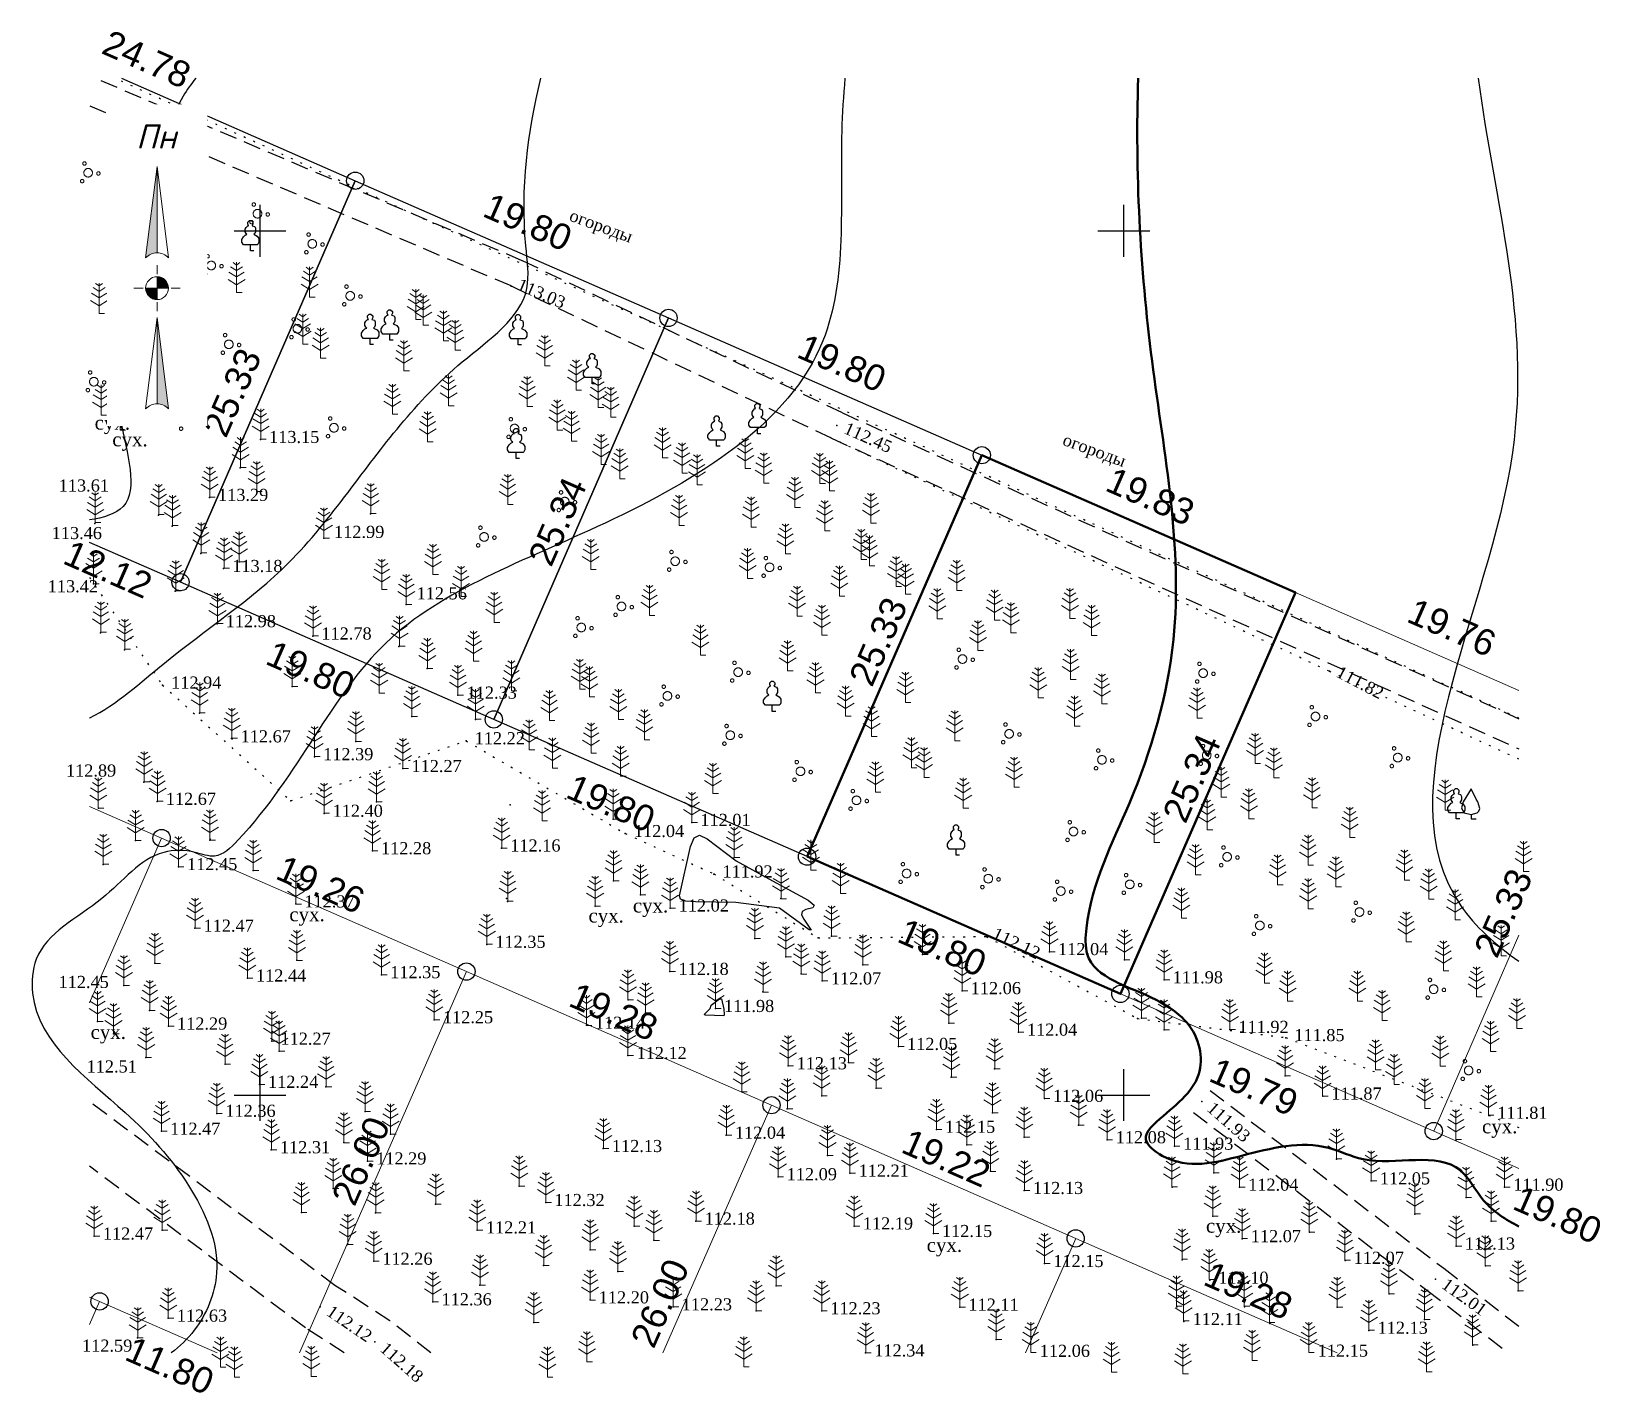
# Model space of a CAD drawing. Header units: millimetres. Extents: x 5405586.8 to 5405677.6, y 5525132.7 to 5525211.5.
import ezdxf
from ezdxf.enums import TextEntityAlignment as Align

# ---------------------------------------------------------------- set-up
doc = ezdxf.new("R2010")
doc.units = ezdxf.units.MM
doc.set_wipeout_variables(frame=1)
for name, pattern in [('DASHEDX2', [1.5, 1, -0.5]), ('HIDDEN', [0.5, 0, -0.5]), ('суцільна', [50, 50, 0])]:
    doc.linetypes.add(name, pattern=pattern)
for name, color, linetype, lineweight in [('#Лист (текст_ПН)', 250, 'Continuous', 0), ('#Штамп', 250, 'Continuous', 0), ('11900000', 1, 'Continuous', 30), ('Контур', 7, 'HIDDEN', 30), ('ТОЧКИ', 7, 'Continuous', 30), ('усл. знак', 7, 'суцільна', 20)]:
    doc.layers.add(name, color=color, linetype=linetype, lineweight=lineweight)
for name, color, linetype in [('SC007', 7, 'Continuous'), ('горизонтали', 42, 'Continuous'), ('дороги', 7, 'Continuous'), ('Ділянки_Межі', 10, 'Continuous'), ('надписи', 7, 'Continuous'), ('отметки', 7, 'Continuous'), ('промеры', 185, 'Continuous'), ('Растительность', 7, 'Continuous')]:
    doc.layers.add(name, color=color, linetype=linetype)
doc.styles.get("Standard").update_dxf_attribs({"font": 'arial.ttf'})
doc.styles.add('times', font='times.ttf')
doc.styles.add('Мой_Топо', font='isocpeui.ttf')

msp = doc.modelspace()

# ---------------------------------------------------------------- texts
at = {"layer": 'надписи', "color": 7, "style": 'times'}
for p in [(5405590.429, 5525189.299, 111.861), (5405591.45, 5525188.333, 111.861), (5405621.583, 5525161.361, 111.861), (5405601.699, 5525160.855, 111.861), (5405619.014, 5525160.781, 111.861), (5405590.195, 5525154.045, 111.861), (5405670.738, 5525148.584, 111.861), (5405654.757, 5525142.836, 111.861), (5405638.593, 5525141.724, 111.861)]:
    msp.add_text('сух.', height=0.8, dxfattribs=at).set_placement(p, align=Align.TOP_LEFT)
at = {"layer": 'отметки', "color": 7, "style": 'times'}
for s, rotation, p in [('113.57', 337.81233, (5405593.215, 5525207.243, 113.568)), ('огороды', 339.74095, (5405618.09, 5525201.27, 170.061)), ('113.03', 336.91896, (5405615.09, 5525197.27, 113.026)), ('112.45', 335.73562, (5405634.02, 5525188.96, 112.445)), ('огороды', 339.74095, (5405646.643, 5525188.294, 170.061)), ('111.82', 332.25079, (5405662.557, 5525174.857, 111.816)), ('112.12', 334.49567, (5405642.626, 5525159.724, 112.117)), ('111.93', 318.54702, (5405655.221, 5525149.666, 111.934)), ('112.01', 324.42124, (5405668.736, 5525139.458, 112.015)), ('112.12', 325.5837, (5405604.18, 5525137.885, 112.12)), ('112.18', 318.50783, (5405607.351, 5525135.764, 112.176))]:
    msp.add_text(s, height=0.7, rotation=rotation, dxfattribs=at).set_placement(p, align=Align.TOP_LEFT)
for s, p in [('113.15', (5405600.527, 5525188.426, 113.147)), ('113.61', (5405588.35, 5525185.617, 113.611)), ('113.29', (5405597.57, 5525185.074, 113.295)), ('113.46', (5405587.944, 5525182.868, 113.458)), ('112.99', (5405604.289, 5525182.935, 112.989)), ('113.18', (5405598.394, 5525180.962, 113.178)), ('113.42', (5405587.714, 5525179.788, 113.422)), ('112.56', (5405609.065, 5525179.378, 112.563)), ('112.98', (5405598.016, 5525177.769, 112.982)), ('112.78', (5405603.555, 5525177.054, 112.778)), ('112.94', (5405594.855, 5525174.216, 112.939)), ('112.33', (5405611.961, 5525173.633, 112.326)), ('112.67', (5405598.881, 5525171.104, 112.67)), ('112.22', (5405612.427, 5525170.993, 112.217)), ('112.39', (5405603.653, 5525170.073, 112.391)), ('112.89', (5405588.77, 5525169.125, 112.89)), ('112.27', (5405608.768, 5525169.387, 112.274)), ('112.67', (5405594.546, 5525167.489, 112.666)), ('112.40', (5405604.205, 5525166.798, 112.403)), ('112.04', (5405621.644, 5525165.626, 112.045)), ('112.01', (5405625.494, 5525166.271, 112.011)), ('112.28', (5405607.006, 5525164.631, 112.282)), ('112.16', (5405614.487, 5525164.79, 112.158)), ('112.45', (5405595.78, 5525163.711, 112.455)), ('111.92', (5405626.77, 5525163.286, 111.92)), ('112.37', (5405602.571, 5525161.554, 112.369)), ('112.02', (5405624.237, 5525161.317, 112.017)), ('112.47', (5405596.732, 5525160.15, 112.471)), ('112.35', (5405613.621, 5525159.217, 112.353)), ('112.04', (5405646.197, 5525158.795, 112.04)), ('112.44', (5405599.77, 5525157.267, 112.442)), ('112.35', (5405607.538, 5525157.461, 112.353)), ('112.18', (5405624.223, 5525157.65, 112.176)), ('112.45', (5405588.339, 5525156.894, 112.445)), ('112.07', (5405633.048, 5525157.098, 112.072)), ('112.06', (5405641.142, 5525156.535, 112.062)), ('111.98', (5405652.832, 5525157.162, 111.981)), ('111.98', (5405626.858, 5525155.504, 111.98)), ('112.25', (5405610.589, 5525154.855, 112.246)), ('112.14', (5405619.391, 5525154.533, 112.141)), ('112.29', (5405595.199, 5525154.486, 112.291)), ('112.27', (5405601.185, 5525153.612, 112.271)), ('112.04', (5405644.397, 5525154.134, 112.041)), ('111.92', (5405656.636, 5525154.294, 111.92)), ('111.85', (5405659.871, 5525153.819, 111.847)), ('112.12', (5405621.798, 5525152.782, 112.119)), ('112.05', (5405637.456, 5525153.307, 112.055)), ('112.51', (5405589.962, 5525152.002, 112.506)), ('112.13', (5405631.066, 5525152.187, 112.135)), ('112.24', (5405600.466, 5525151.116, 112.241)), ('112.06', (5405645.901, 5525150.304, 112.059)), ('111.87', (5405662.02, 5525150.437, 111.871)), ('112.36', (5405597.997, 5525149.44, 112.362)), ('111.81', (5405671.621, 5525149.324, 111.813)), ('112.47', (5405594.799, 5525148.402, 112.467)), ('112.04', (5405627.49, 5525148.172, 112.043)), ('112.15', (5405639.65, 5525148.515, 112.151)), ('112.31', (5405601.155, 5525147.331, 112.308)), ('112.13', (5405620.37, 5525147.402, 112.127)), ('112.08', (5405649.535, 5525147.911, 112.079)), ('111.93', (5405653.434, 5525147.537, 111.934)), ('112.29', (5405606.723, 5525146.683, 112.288)), ('112.09', (5405630.489, 5525145.771, 112.089)), ('112.21', (5405634.65, 5525145.976, 112.212)), ('112.05', (5405664.821, 5525145.529, 112.047)), ('112.13', (5405644.742, 5525144.973, 112.132)), ('112.04', (5405657.2, 5525145.165, 112.038)), ('111.90', (5405672.545, 5525145.166, 111.896)), ('112.32', (5405617.043, 5525144.278, 112.317)), ('112.18', (5405625.736, 5525143.203, 112.182)), ('112.19', (5405634.894, 5525142.921, 112.192)), ('112.47', (5405590.906, 5525142.336, 112.47)), ('112.21', (5405613.08, 5525142.691, 112.214)), ('112.15', (5405639.476, 5525142.485, 112.151)), ('112.07', (5405657.351, 5525142.187, 112.068)), ('112.07', (5405663.309, 5525140.933, 112.072)), ('112.13', (5405669.739, 5525141.758, 112.13)), ('112.26', (5405607.08, 5525140.882, 112.258)), ('112.15', (5405645.919, 5525140.748, 112.146)), ('112.10', (5405655.473, 5525139.782, 112.099)), ('112.36', (5405610.507, 5525138.532, 112.361)), ('112.20', (5405619.608, 5525138.644, 112.204)), ('112.23', (5405624.414, 5525138.24, 112.233)), ('112.11', (5405641.007, 5525138.225, 112.109)), ('112.63', (5405595.189, 5525137.588, 112.634)), ('112.23', (5405633.014, 5525138.014, 112.233)), ('112.11', (5405653.984, 5525137.39, 112.108)), ('112.13', (5405664.692, 5525136.886, 112.134)), ('112.59', (5405589.7, 5525135.852, 112.59)), ('112.34', (5405635.557, 5525135.577, 112.336)), ('112.06', (5405645.137, 5525135.55, 112.055)), ('112.15', (5405661.228, 5525135.562, 112.153))]:
    msp.add_text(s, height=0.7, dxfattribs=at).set_placement(p, align=Align.TOP_LEFT)
at = {"layer": 'промеры', "char_height": 1.5, "attachment_point": 1}
for s, insert, rotation in [('24.78', (5405591.348, 5525211.675), 336.35584), ('19.80', (5405613.407, 5525202.248), 336.35584), ('19.80', (5405631.595, 5525194.093), 336.35584), ('25.33', (5405596.65, 5525188.55, 107.24), 66.37949), ('25.34', (5405615.477, 5525181.09), 66.37949), ('19.83', (5405649.445, 5525186.38), 336.35584), ('12.12', (5405589.108, 5525182.161), 336.35584), ('25.33', (5405634.044, 5525174.143), 66.37949), ('19.76', (5405666.897, 5525178.79), 336.35584), ('19.80', (5405600.835, 5525176.346), 336.35584), ('25.34', (5405652.195, 5525166.24), 66.37949), ('19.80', (5405618.223, 5525168.621), 336.35584), ('19.26', (5405601.42, 5525163.925), 336.35584), ('25.33', (5405670.223, 5525158.439), 66.37949), ('19.80', (5405637.401, 5525160.275), 336.35584), ('19.28', (5405618.38, 5525156.562), 336.35584), ('19.79', (5405655.439, 5525152.214), 336.35584), ('26.00', (5405604.098, 5525144.094), 66.37949), ('19.22', (5405637.629, 5525148.091), 336.35584), ('19.80', (5405673.02, 5525144.811), 336.35584), ('26.00', (5405621.411, 5525135.864), 66.37949), ('19.28', (5405655.119, 5525140.43), 336.35584), ('11.80', (5405592.685, 5525136.087), 336.35584)]:
    msp.add_mtext(s, dxfattribs=dict(at, insert=insert, rotation=rotation))

# ---------------------------------------------------------------- blocks, each defined once
blk = doc.blocks.new('A$C51FE15A3')
at = {"layer": 'Растительность', "color": 94, "lineweight": 0}
for points in [[(-0.447, 1.172), (0, 0.895), (0.447, 1.172)], [(-0.343, 1.489), (0, 1.267), (0.343, 1.489)], [(-0.201, 1.726), (0, 1.584), (0.201, 1.726)], [(0, 1.75), (0, 0), (0.319, 0)], [(-0.493, 0.753), (0, 0.444), (0.493, 0.753)]]:
    blk.add_lwpolyline(points, dxfattribs=at)
blk = doc.blocks.new('A$C72385B22')
at = {"layer": 'усл. знак'}
for centre, radius in [((0, 0), 0.625), ((-0.02, 1.49), 0.25), ((-1.29, -0.64), 0.25), ((1.28, -0.76), 0.25)]:
    blk.add_circle(centre, radius, dxfattribs=at)
blk = doc.blocks.new('A$C2ACB5305')
at = {"layer": 'Растительность'}
blk.add_lwpolyline([(0.2, 0), (0.2, 0), (0, 0), (0, 0.35), (-0.4, 0.35), (-0.5, 0.5), (-0.5, 0.65), (-0.4, 0.8), (-0.3, 0.9), (-0.2, 0.95), (-0.25, 1), (-0.3, 1.1), (-0.3, 1.25), (-0.25, 1.35), (-0.15, 1.45), (-0.1, 1.45), (-0.15, 1.55), (-0.15, 1.65), (-0.05, 1.75), (0.05, 1.75), (0.15, 1.65), (0.15, 1.55), (0.1, 1.45), (0.25, 1.4), (0.3, 1.3), (0.3, 1.1), (0.25, 1), (0.2, 0.95), (0.4, 0.85), (0.5, 0.7), (0.5, 0.5), (0.45, 0.4), (0.4, 0.35), (0, 0.35)], dxfattribs=at)
blk = doc.blocks.new('SYMBOL504')
at = {"layer": 'SC007'}
for points in [[(0, 4.375), (-1.125, 2.5), (-1.375, 1.625), (-1.25, 1.25), (-1, 0.875), (0, 0.625), (0.875, 0.875), (1.125, 1.125), (1.25, 1.5), (1, 2.5), (0.75, 2.875), (0, 4.375)], [(0, 0.625), (0, 0), (0.75, 0)]]:
    blk.add_lwpolyline(points, dxfattribs=at)
blk = doc.blocks.new('*U5')
at = {"color": 0}
for points in [[(-0.113, 0), (-0.109, -0.029), (-0.097, -0.056)], [(-0.113, 0), (-0.097, -0.056), (0, 0)], [(-0.097, -0.056), (0, -0.113), (0, 0)], [(-0.097, -0.056), (-0.08, -0.08), (-0.056, -0.097)], [(-0.097, -0.056), (-0.056, -0.097), (0, -0.113)], [(-0.056, -0.097), (-0.029, -0.109), (0, -0.113)]]:
    blk.add_solid(points, dxfattribs=at)
blk = doc.blocks.new('*U6')
at = {"color": 0}
for points in [[(0, 0), (0.097, 0.056), (0, 0.113)], [(0.097, 0.056), (0.029, 0.109), (0, 0.113)], [(0, 0), (0.113, 0), (0.097, 0.056)], [(0.097, 0.056), (0.056, 0.097), (0.029, 0.109)], [(0.097, 0.056), (0.08, 0.08), (0.056, 0.097)], [(0.113, 0), (0.109, 0.029), (0.097, 0.056)]]:
    blk.add_solid(points, dxfattribs=at)
blk = doc.blocks.new('*U7')
at = {"color": 0}
for points in [[(0, -1.136), (0.021, -1.138), (0, -0.288)], [(0.021, -1.138), (0.042, -1.142), (0, -0.288)], [(0.042, -1.142), (0.062, -1.15), (0, -0.288)], [(0.062, -1.15), (0.081, -1.16), (0, -0.288)], [(0.081, -1.16), (0.098, -1.173), (0, -0.288)], [(0.098, -1.173), (0.113, -1.188), (0, -0.288)]]:
    blk.add_solid(points, dxfattribs=at)
blk = doc.blocks.new('*U8')
at = {"color": 0}
for points in [[(-0.113, 0.297), (-0.098, 0.312), (0, 1.197)], [(-0.098, 0.312), (-0.081, 0.325), (0, 1.197)], [(-0.081, 0.325), (-0.062, 0.335), (0, 1.197)], [(-0.062, 0.335), (-0.042, 0.343), (0, 1.197)], [(-0.042, 0.343), (-0.021, 0.347), (0, 1.197)], [(-0.021, 0.347), (0, 0.349), (0, 1.197)]]:
    blk.add_solid(points, dxfattribs=at)
blk = doc.blocks.new('#Північ')
at = {"color": 7}
blk.add_wipeout([(-2.901, 10.635), (2.901, 10.635), (2.901, -7.981), (-2.901, -7.981)], dxfattribs=at).dxf.layer = '#Лист (текст_ПН)'
at = {"layer": '#Лист (текст_ПН)'}
for p, q in [((-0.663, 1.748), (0, 7.043)), ((0, 7.043), (0, 2.052)), ((0, 7.043), (0.663, 1.748)), ((0, 1.337), (0, 0.807)), ((-1.337, 0), (-0.807, 0)), ((-0.662, 0), (0.662, 0)), ((0, 0.662), (0, -0.662)), ((1.337, 0), (0.807, 0)), ((0, -1.337), (0, -0.807)), ((-0.663, -6.99), (0, -1.695)), ((0, -1.695), (0.663, -6.99)), ((0, -1.695), (0, -6.686))]:
    blk.add_line(p, q, dxfattribs=at)
at = {"layer": '#Лист (текст_ПН)', "flags": 128}
for points in [[(0, 7.043), (-0.663, 1.748, -0.218585), (0, 2.052)], [(0, 0), (-0.662, 0, 0.414214), (0, -0.662)]]:
    blk.add_lwpolyline(points, format="xyb", close=True, dxfattribs=at)
at = {"layer": '#Лист (текст_ПН)'}
blk.add_circle((0, 0), 0.662, dxfattribs=at)
for centre in [(0, 1.178), (0, -7.56)]:
    blk.add_arc(centre, 0.874, 40.67981, 139.32019, dxfattribs=at)
at = {"layer": '#Лист (текст_ПН)', "xscale": 5.883850111352785, "yscale": 5.883850111352785, "zscale": 5.883850111352785}
for name in ['*U8', '*U5', '*U6', '*U7']:
    blk.add_blockref(name, (0, 0), dxfattribs=at)
at = {"layer": '#Лист (текст_ПН)', "style": 'Мой_Топо'}
blk.add_text('Пн', height=1.4, dxfattribs=at).set_placement((-1.217, 8.077))

# ---------------------------------------------------------------- linework, layer by layer
at = {"layer": '11900000', "color": 7}
for points in [[(5405600, 5525198.5, 0), (5405600, 5525201.5, 0)], [(5405600, 5525198.5, 0), (5405600, 5525201.5, 0)], [(5405650, 5525198.5, 0), (5405650, 5525201.5, 0)], [(5405650, 5525198.5, 0), (5405650, 5525201.5, 0)], [(5405598.5, 5525200, 0), (5405601.5, 5525200, 0)], [(5405598.5, 5525200, 0), (5405601.5, 5525200, 0)], [(5405648.5, 5525200, 0), (5405651.5, 5525200, 0)], [(5405648.5, 5525200, 0), (5405651.5, 5525200, 0)], [(5405600, 5525148.5, 0), (5405600, 5525151.5, 0)], [(5405600, 5525148.5, 0), (5405600, 5525151.5, 0)], [(5405650, 5525148.5, 0), (5405650, 5525151.5, 0)], [(5405650, 5525148.5, 0), (5405650, 5525151.5, 0)], [(5405598.5, 5525150, 0), (5405601.5, 5525150, 0)], [(5405598.5, 5525150, 0), (5405601.5, 5525150, 0)], [(5405648.5, 5525150, 0), (5405651.5, 5525150, 0)], [(5405648.5, 5525150, 0), (5405651.5, 5525150, 0)]]:
    msp.add_polyline3d(points, dxfattribs=at)
at = {"layer": 'горизонтали', "color": 32}
for points in [[(5405627.547, 5525161.142, 112), (5405625.217, 5525161.172, 112), (5405624.657, 5525161.212, 112), (5405624.347, 5525161.332, 112), (5405624.287, 5525161.532, 112), (5405624.927, 5525164.372, 112), (5405625.127, 5525164.882, 112), (5405625.447, 5525165.042, 112), (5405625.887, 5525164.832, 112), (5405627.557, 5525163.552, 112), (5405629.447, 5525162.512, 112), (5405631.727, 5525161.282, 112), (5405632.077, 5525160.982, 112), (5405632.007, 5525160.832, 112), (5405631.587, 5525160.732, 112), (5405631.387, 5525160.622, 112), (5405631.347, 5525160.432, 112), (5405631.477, 5525160.172, 112), (5405631.907, 5525159.532, 112), (5405631.797, 5525159.552, 112), (5405630.077, 5525160.812, 112), (5405627.547, 5525161.142, 112)], [(5405625.767, 5525154.622, 112), (5405625.717, 5525154.662, 112), (5405626.067, 5525155.012, 112), (5405626.107, 5525155.202, 112), (5405626.517, 5525155.512, 112), (5405626.637, 5525155.572, 112), (5405626.717, 5525155.562, 112), (5405626.857, 5525154.972, 112), (5405626.877, 5525154.662, 112), (5405626.847, 5525154.592, 112), (5405625.767, 5525154.622, 112)]]:
    msp.add_polyline3d(points, close=True, dxfattribs=at)
for points, knots in [([(5405633.862, 5525208.827), (5405633.768, 5525207.819), (5405633.447, 5525202.632), (5405634.613, 5525191.269), (5405620.635, 5525182.734), (5405605.87, 5525177.649), (5405602.107, 5525168.069), (5405597.566, 5525163.574), (5405596.028, 5525164.185), (5405593.433, 5525164.191), (5405590.954, 5525160.883), (5405586.965, 5525159.117), (5405586.523, 5525153.415), (5405591.743, 5525149.767), (5405595.996, 5525145.101), (5405598.147, 5525140.306), (5405596.641, 5525136.674), (5405595.357, 5525135.46), (5405594.862, 5525135.075)], [28.68575, 28.68575, 28.68575, 28.68575, 31.663347, 43.851712, 60.280074, 74.750885, 89.023871, 90.640593, 91.784027, 93.610326, 98.076593, 103.244221, 105.220832, 113.967103, 119.548086, 124.864016, 128.424184, 130.359241, 130.359241, 130.359241, 130.359241]), ([(5405596.277, 5525208.827, 113.5), (5405596.014, 5525208.499, 113.5), (5405594.245, 5525206.008, 113.5), (5405593.554, 5525198.719, 113.497), (5405590.599, 5525191.812, 113.512), (5405593.333, 5525184.125, 113.486), (5405590.933, 5525183.389, 113.513), (5405590.13, 5525183.281, 113.51)], [15.351188, 15.351188, 15.351188, 15.351188, 16.628154, 24.689173, 35.810203, 40.782036, 42.955512, 42.955512, 42.955512, 42.955512]), ([(5405590.13, 5525171.806), (5405590.136, 5525171.809), (5405591.736, 5525172.619), (5405595.363, 5525175.98), (5405600.978, 5525179.595), (5405606.126, 5525186.129), (5405610.004, 5525191.573), (5405615.894, 5525195.456), (5405614.957, 5525201.666), (5405615.505, 5525205.692), (5405616.247, 5525208.827)], [336.520341, 336.520341, 336.520341, 336.520341, 336.542026, 341.909048, 351.135292, 356.471323, 366.510934, 372.164867, 374.633121, 384.35361, 384.35361, 384.35361, 384.35361]), ([(5405670.518, 5525208.827), (5405671.411, 5525201.83), (5405676.246, 5525186.319), (5405663.846, 5525165.688), (5405671.504, 5525158.69), (5405672.874, 5525157.739)], [36.501513, 36.501513, 36.501513, 36.501513, 58.170722, 84.572332, 89.339037, 89.339037, 89.339037, 89.339037])]:
    msp.add_open_spline(points, degree=3, knots=knots, dxfattribs=at)
at = {"layer": 'горизонтали', "color": 32, "lineweight": 50}
msp.add_open_spline([(5405672.874, 5525142.395), (5405672.111, 5525142.795), (5405670.768, 5525143.605), (5405669.087, 5525147.106), (5405664.86, 5525145.566), (5405660.992, 5525147.54), (5405656.942, 5525146.548), (5405653.32, 5525145.539), (5405650.775, 5525147.512), (5405652.928, 5525149.325), (5405654.633, 5525150.791), (5405654.315, 5525153.841), (5405651.708, 5525155.999), (5405647.682, 5525156.882), (5405647.897, 5525161.874), (5405650.872, 5525167.39), (5405654.08, 5525178.428), (5405651.238, 5525192.444), (5405650.646, 5525203.389), (5405650.839, 5525208.827)], degree=3, knots=[135.624524, 135.624524, 135.624524, 135.624524, 138.209537, 140.411202, 146.07904, 148.174705, 153.227417, 157.82412, 159.162557, 160.836072, 164.352656, 165.903468, 169.284781, 174.080527, 175.575155, 183.233051, 193.029137, 209.184084, 225.423168, 225.423168, 225.423168, 225.423168], dxfattribs=at)
at = {"layer": 'дороги', "color": 7, "linetype": 'DASHEDX2'}
for points, elevation in [([(5405633.717, 5525189.467), (5405615.185, 5525198.27), (5405590.471, 5525208.827)], 110.644), ([(5405633.079, 5525187.999), (5405614.53, 5525196.81), (5405590.13, 5525207.233)], 110.644), ([(5405633.717, 5525189.467), (5405672.874, 5525171.771)], 112.445), ([(5405633.079, 5525187.999), (5405672.874, 5525170.025)], 112.445), ([(5405654.994, 5525150.267), (5405668.517, 5525139.985), (5405672.874, 5525136.617)], 111.93), ([(5405654.026, 5525148.993), (5405667.543, 5525138.715), (5405672.252, 5525135.075)], 111.93)]:
    msp.add_lwpolyline(points, dxfattribs=dict(at, elevation=elevation))
for points in [[(5405609.885, 5525135.075), (5405607.518, 5525136.943), (5405604.341, 5525138.988), (5405590.13, 5525149.622)], [(5405604.878, 5525135.075), (5405602.629, 5525136.522), (5405590.13, 5525145.875)]]:
    msp.add_lwpolyline(points, dxfattribs=at)
at = {"layer": 'Ділянки_Межі'}
msp.add_lwpolyline([(5405591.976, 5525208.827), (5405605.512, 5525202.901), (5405595.399, 5525179.672), (5405590.13, 5525181.972)], dxfattribs=at)
for points in [[(5405595.399, 5525179.672), (5405605.512, 5525202.901), (5405623.648, 5525194.961), (5405613.534, 5525171.732)], [(5405613.534, 5525171.732), (5405623.648, 5525194.961), (5405641.783, 5525187.021), (5405631.669, 5525163.793)]]:
    msp.add_lwpolyline(points, close=True, dxfattribs=at)
at = {"layer": 'Ділянки_Межі', "lineweight": 50}
msp.add_lwpolyline([(5405631.669, 5525163.793), (5405641.783, 5525187.021), (5405659.949, 5525179.068), (5405649.808, 5525155.851)], close=True, dxfattribs=at)
at = {"layer": 'Ділянки_Межі', "lineweight": 0}
for points in [[(5405649.808, 5525155.851), (5405659.949, 5525179.068), (5405672.874, 5525173.41)], [(5405590.13, 5525166.696), (5405594.305, 5525164.868), (5405590.13, 5525155.332)], [(5405590.13, 5525155.332), (5405594.305, 5525164.868), (5405611.949, 5525157.143), (5405602.287, 5525135.075)], [(5405672.874, 5525159.245), (5405667.94, 5525147.913), (5405649.808, 5525155.851)], [(5405667.94, 5525147.913), (5405672.874, 5525159.245)], [(5405602.287, 5525135.075), (5405611.949, 5525157.143), (5405629.608, 5525149.412), (5405623.32, 5525135.075)], [(5405623.32, 5525135.075), (5405629.608, 5525149.412), (5405647.215, 5525141.703), (5405644.313, 5525135.075)], [(5405672.874, 5525145.753), (5405667.94, 5525147.913)], [(5405644.313, 5525135.075), (5405647.215, 5525141.703), (5405662.356, 5525135.075)], [(5405590.13, 5525138.313), (5405590.715, 5525138.057), (5405590.13, 5525136.72)], [(5405597.527, 5525135.075), (5405590.715, 5525138.057), (5405590.13, 5525138.313)], [(5405590.13, 5525136.72), (5405590.715, 5525138.057), (5405597.527, 5525135.075)]]:
    msp.add_lwpolyline(points, dxfattribs=at)
at = {"layer": 'Контур', "color": 7, "linetype": 'HIDDEN'}
for points, elevation in [([(5405672.874, 5525171.807), (5405591.617, 5525208.827)], 109.33), ([(5405672.874, 5525169.43), (5405661.89, 5525174.52), (5405633.079, 5525187.999)], 110.644), ([(5405590.13, 5525179.947), (5405594.35, 5525173.72)], 113.798), ([(5405594.35, 5525173.72), (5405601.79, 5525167.02)], 112.939), ([(5405672.874, 5525171.807), (5405672.874, 5525171.807)], 109.33), ([(5405672.874, 5525171.807), (5405672.874, 5525171.807)], 109.33), ([(5405601.79, 5525167.02), (5405611.93, 5525170.49), (5405621.15, 5525165.13), (5405626.28, 5525162.79), (5405632.31, 5525159.09), (5405642.05, 5525159.17), (5405650.794, 5525154.431), (5405659.38, 5525153.32), (5405671.11, 5525148.83), (5405672.874, 5525148.117)], 112.419)]:
    msp.add_lwpolyline(points, dxfattribs=dict(at, elevation=elevation))
at = {"layer": 'отметки', "color": 7}
for p in [(5405592.588, 5525207.018, 113.568), (5405614.546, 5525196.805, 113.026), (5405633.398, 5525188.733, 112.445), (5405600.027, 5525187.926, 113.147), (5405598.86, 5525186.285, 113.248), (5405597.07, 5525184.574, 113.295), (5405606.396, 5525183.628, 112.955), (5405590.436, 5525183.068, 113.49), (5405594.118, 5525183.55, 113.457), (5405594.921, 5525182.913, 113.303), (5405603.702, 5525182.227, 112.989), (5405596.577, 5525181.339, 113.241), (5405597.894, 5525180.462, 113.178), (5405598.785, 5525180.851, 113.087), (5405590.367, 5525179.583, 113.286), (5405595.094, 5525179.146, 113.127), (5405608.47, 5525178.378, 112.57), (5405597.516, 5525177.269, 112.982), (5405590.764, 5525176.748, 113.21), (5405603.055, 5525176.554, 112.778), (5405592.153, 5525175.754, 113.164), (5405608.042, 5525175.947, 112.399), (5405609.685, 5525174.673, 112.494), (5405661.899, 5525174.519, 111.816), (5405594.355, 5525173.716, 112.939), (5405601.858, 5525173.636, 112.614), (5405611.461, 5525173.133, 112.326), (5405596.492, 5525172.097, 112.827), (5405608.784, 5525171.898, 112.343), (5405612.474, 5525171.736, 112.143), (5405598.358, 5525170.629, 112.681), (5405598.381, 5525170.604, 112.67), (5405605.548, 5525170.451, 112.355), (5405611.927, 5525170.493, 112.217), (5405603.153, 5525169.573, 112.391), (5405608.268, 5525168.887, 112.274), (5405593.277, 5525168.109, 112.707), (5405590.644, 5525166.601, 112.742), (5405594.046, 5525166.989, 112.666), (5405601.787, 5525167.019, 112.419), (5405606.746, 5525166.957, 112.277), (5405614.484, 5525166.8, 112.038), (5405603.705, 5525166.298, 112.403), (5405620.448, 5525165.956, 112.089), (5405624.994, 5525165.771, 112.011), (5405592.797, 5525164.724, 112.556), (5405597.097, 5525164.751, 112.536), (5405597.111, 5525164.796, 112.572), (5405621.144, 5525165.126, 112.045), (5405606.506, 5525164.131, 112.282), (5405613.987, 5525164.29, 112.158), (5405627.446, 5525163.747, 112.006), (5405590.928, 5525163.346, 112.546), (5405595.28, 5525163.211, 112.455), (5405599.604, 5525162.996, 112.443), (5405626.27, 5525162.786, 111.92), (5405620.461, 5525162.395, 112.087), (5405602.071, 5525161.054, 112.369), (5405614.277, 5525161.371, 112.179), (5405614.334, 5525161.207, 112.254), (5405619.392, 5525160.922, 112.049), (5405622.018, 5525161.58, 112.11), (5405630.149, 5525161.363, 111.972), (5405623.737, 5525160.817, 112.017), (5405596.232, 5525159.65, 112.471), (5405632.306, 5525159.087, 112.003), (5405633.082, 5525159.201, 112.053), (5405642.047, 5525159.17, 112.117), (5405613.121, 5525158.717, 112.353), (5405628.641, 5525159.065, 112.106), (5405645.697, 5525158.295, 112.04), (5405593.916, 5525157.623, 112.396), (5405602.132, 5525157.795, 112.38), (5405630.431, 5525157.997, 112.131), (5405634.891, 5525157.53, 112.092), (5405638.343, 5525158.133, 112.148), (5405650.035, 5525157.822, 111.922), (5405599.27, 5525156.767, 112.442), (5405607.038, 5525156.961, 112.353), (5405623.723, 5525157.15, 112.176), (5405631.32, 5525157.004, 112.102), (5405632.548, 5525156.598, 112.072), (5405652.332, 5525156.662, 111.981), (5405592.11, 5525156.333, 112.378), (5405621.302, 5525155.499, 112.162), (5405629.112, 5525155.963, 112.099), (5405640.642, 5525156.035, 112.062), (5405593.61, 5525154.895, 112.334), (5405622.317, 5525154.752, 112.279), (5405626.358, 5525155.004, 111.98), (5405590.598, 5525154.264, 112.443), (5405594.699, 5525153.986, 112.291), (5405610.089, 5525154.355, 112.246), (5405618.891, 5525154.033, 112.141), (5405639.875, 5525154.15, 112.017), (5405643.897, 5525153.634, 112.041), (5405650.794, 5525154.431, 112.018), (5405651.019, 5525154.442, 112.023), (5405652.328, 5525153.773, 112.018), (5405656.136, 5525153.794, 111.92), (5405591.514, 5525153.548, 112.404), (5405600.685, 5525153.112, 112.271), (5405636.956, 5525152.807, 112.055), (5405659.371, 5525153.319, 111.847), (5405593.401, 5525152.174, 112.332), (5405601.101, 5525152.542, 112.194), (5405621.298, 5525152.282, 112.119), (5405634.069, 5525151.875, 112.149), (5405597.977, 5525151.779, 112.274), (5405630.566, 5525151.687, 112.135), (5405640.014, 5525151.034, 112.094), (5405642.524, 5525151.525, 111.997), (5405659.341, 5525151.108, 111.948), (5405599.966, 5525150.616, 112.241), (5405603.82, 5525150.478, 112.238), (5405627.887, 5525150.183, 112.201), (5405635.664, 5525150.393, 112.144), (5405630.522, 5525149.201, 112.184), (5405632.518, 5525149.953, 112.283), (5405645.401, 5525149.804, 112.059), (5405654.515, 5525149.622, 111.934), (5405661.52, 5525149.937, 111.871), (5405597.497, 5525148.94, 112.362), (5405606.078, 5525149.043, 112.198), (5405642.393, 5525148.973, 112.116), (5405647.384, 5525148.249, 112.034), (5405671.121, 5525148.824, 111.813), (5405594.299, 5525147.902, 112.467), (5405607.554, 5525147.743, 112.176), (5405626.99, 5525147.672, 112.043), (5405639.15, 5525148.015, 112.151), (5405644.237, 5525147.56, 112.069), (5405649.035, 5525147.411, 112.079), (5405669.231, 5525147.415, 111.947), (5405600.655, 5525146.831, 112.308), (5405604.852, 5525147.246, 112.208), (5405619.87, 5525146.902, 112.127), (5405632.851, 5525146.504, 112.22), (5405640.909, 5525147.114, 112.19), (5405652.934, 5525147.037, 111.934), (5405606.223, 5525146.183, 112.288), (5405634.15, 5525145.476, 112.212), (5405642.281, 5525145.586, 112.173), (5405655.212, 5525145.501, 112.019), (5405662.319, 5525146.295, 112.041), (5405604.238, 5525144.599, 112.246), (5405615.006, 5525144.729, 112.25), (5405629.989, 5525145.271, 112.089), (5405652.798, 5525144.677, 112.052), (5405656.7, 5525144.665, 112.038), (5405664.321, 5525145.029, 112.047), (5405672.045, 5525144.666, 111.896), (5405610.164, 5525143.688, 112.174), (5405616.543, 5525143.778, 112.317), (5405644.242, 5525144.473, 112.132), (5405669.813, 5525144.074, 112.044), (5405602.395, 5525143.207, 112.312), (5405606.69, 5525143.19, 112.194), (5405655.15, 5525142.993, 112.103), (5405666.85, 5525143.112, 112.079), (5405590.406, 5525141.836, 112.47), (5405594.341, 5525142.185, 112.61), (5405612.58, 5525142.191, 112.214), (5405621.652, 5525142.414, 112.271), (5405625.236, 5525142.703, 112.182), (5405634.394, 5525142.421, 112.192), (5405638.976, 5525141.985, 112.151), (5405660.747, 5525142.058, 112.074), (5405671.262, 5525142.705, 112.042), (5405605.071, 5525141.359, 112.302), (5405619.117, 5525141.046, 112.236), (5405622.797, 5525141.594, 112.329), (5405656.851, 5525141.687, 112.068), (5405669.239, 5525141.258, 112.13), (5405606.58, 5525140.382, 112.258), (5405616.412, 5525140.14, 112.224), (5405645.419, 5525140.248, 112.146), (5405653.385, 5525140.461, 112.1), (5405662.809, 5525140.433, 112.072), (5405670.929, 5525140.116, 112.086), (5405620.714, 5525139.795, 112.276), (5405654.973, 5525139.282, 112.099), (5405668.038, 5525139.342, 112.015), (5405612.733, 5525138.999, 112.272), (5405629.879, 5525138.958, 112.216), (5405665.352, 5525138.494, 112.096), (5405672.826, 5525138.675, 112.102), (5405603.485, 5525137.755, 112.12), (5405610.007, 5525138.032, 112.361), (5405619.108, 5525138.144, 112.204), (5405623.914, 5525137.74, 112.233), (5405628.719, 5525137.51, 112.189), (5405632.514, 5525137.514, 112.233), (5405640.507, 5525137.725, 112.109), (5405653.08, 5525137.744, 112.1), (5405656.992, 5525137.737, 112.089), (5405662.36, 5525137.72, 112.118), (5405594.689, 5525137.088, 112.634), (5405615.85, 5525136.845, 112.254), (5405653.484, 5525136.89, 112.108), (5405658.448, 5525136.783, 112.108), (5405664.192, 5525136.386, 112.134), (5405667.413, 5525137.006, 112.121), (5405592.917, 5525135.959, 112.543), (5405606.645, 5525135.721, 112.176), (5405642.621, 5525135.855, 112.133), (5405670.198, 5525135.531, 112.032), (5405635.057, 5525135.077, 112.336)]:
    msp.add_point(p, dxfattribs=at)
at = {"layer": 'ТОЧКИ'}
for centre in [(5405605.512, 5525202.901), (5405623.647, 5525194.961), (5405641.783, 5525187.021), (5405595.399, 5525179.672), (5405613.534, 5525171.732), (5405594.305, 5525164.868), (5405631.669, 5525163.793), (5405611.949, 5525157.143, 107.24), (5405649.804, 5525155.853), (5405629.608, 5525149.412, 107.24), (5405667.94, 5525147.913), (5405647.215, 5525141.703, 107.24), (5405590.715, 5525138.057, 107.24)]:
    msp.add_circle(centre, 0.5, dxfattribs=at)

# ---------------------------------------------------------------- block references
at = {"layer": 'Растительность', "color": 7}
for name, p in [('A$C2ACB5305', (5405593.119, 5525200.756, 112.04)), ('A$C2ACB5305', (5405599.442, 5525198.849, 112.04)), ('A$C51FE15A3', (5405598.641, 5525196.439, 112.04)), ('A$C51FE15A3', (5405602.869, 5525196.17, 112.04)), ('A$C51FE15A3', (5405590.687, 5525195.227, 112.15)), ('A$C51FE15A3', (5405609.014, 5525194.878, 111.95)), ('A$C2ACB5305', (5405607.512, 5525193.68, 112.04)), ('A$C51FE15A3', (5405609.447, 5525194.539, 111.95)), ('A$C51FE15A3', (5405602.47, 5525193.446, 112.04)), ('A$C2ACB5305', (5405606.375, 5525193.429, 112.04)), ('A$C51FE15A3', (5405610.613, 5525193.628, 111.95)), ('A$C51FE15A3', (5405611.3, 5525193.091, 111.95)), ('A$C2ACB5305', (5405614.936, 5525193.406, 112.419)), ('A$C51FE15A3', (5405603.51, 5525192.633, 112.04)), ('A$C51FE15A3', (5405608.329, 5525191.902, 112.04)), ('A$C51FE15A3', (5405616.48, 5525192.199, 112.419)), ('A$C2ACB5305', (5405619.225, 5525191.158, 112.419)), ('A$C51FE15A3', (5405596.32, 5525190.824, 112.15)), ('A$C51FE15A3', (5405618.292, 5525190.783, 112.419)), ('A$C51FE15A3', (5405590.797, 5525189.339, 112.09)), ('A$C51FE15A3', (5405607.662, 5525189.388, 112.04)), ('A$C51FE15A3', (5405610.913, 5525189.882, 112.04)), ('A$C51FE15A3', (5405615.473, 5525189.829, 111.95)), ('A$C51FE15A3', (5405619.576, 5525189.779, 112.419)), ('A$C51FE15A3', (5405620.301, 5525189.212, 112.419)), ('A$C51FE15A3', (5405591.9, 5525188.476, 112.09)), ('A$C51FE15A3', (5405617.208, 5525188.473, 111.95)), ('A$C2ACB5305', (5405628.79, 5525188.263, 111.66)), ('A$C51FE15A3', (5405600.04, 5525187.95, 113.15)), ('A$C51FE15A3', (5405609.703, 5525187.793, 112.04)), ('A$C51FE15A3', (5405618.036, 5525187.826, 111.95)), ('A$C2ACB5305', (5405626.431, 5525187.538, 112.419)), ('A$C2ACB5305', (5405614.828, 5525186.821, 112.04)), ('A$C51FE15A3', (5405619.745, 5525186.49, 111.95)), ('A$C51FE15A3', (5405623.303, 5525186.866, 112.419)), ('A$C51FE15A3', (5405598.88, 5525186.31, 113.25)), ('A$C51FE15A3', (5405620.822, 5525185.648, 111.95)), ('A$C51FE15A3', (5405624.429, 5525185.985, 112.419)), ('A$C51FE15A3', (5405628.086, 5525186.246, 112.419)), ('A$C51FE15A3', (5405597.09, 5525184.6, 113.3)), ('A$C51FE15A3', (5405599.815, 5525184.911, 112.01)), ('A$C51FE15A3', (5405625.296, 5525185.308, 112.419)), ('A$C51FE15A3', (5405629.157, 5525185.41, 112.419)), ('A$C51FE15A3', (5405632.407, 5525185.389, 111.66)), ('A$C51FE15A3', (5405632.959, 5525184.958, 111.66)), ('A$C51FE15A3', (5405614.344, 5525184.165, 112.04)), ('A$C51FE15A3', (5405630.962, 5525183.999, 112.419)), ('A$C51FE15A3', (5405590.46, 5525183.12, 113.49)), ('A$C51FE15A3', (5405594.14, 5525183.59, 113.46)), ('A$C51FE15A3', (5405594.94, 5525182.95, 113.31)), ('A$C51FE15A3', (5405606.41, 5525183.64, 112.96)), ('A$C51FE15A3', (5405624.259, 5525182.961, 111.95)), ('A$C51FE15A3', (5405628.424, 5525182.863, 112.419)), ('A$C51FE15A3', (5405635.362, 5525183.08, 111.66)), ('A$C51FE15A3', (5405603.702, 5525182.227, 112.989)), ('A$C51FE15A3', (5405632.687, 5525182.65, 112.419)), ('A$C51FE15A3', (5405596.6, 5525181.37, 113.24)), ('A$C51FE15A3', (5405630.417, 5525181.305, 112.419)), ('A$C51FE15A3', (5405634.805, 5525180.991, 112.419)), ('A$C51FE15A3', (5405597.92, 5525180.49, 113.18)), ('A$C51FE15A3', (5405598.79, 5525180.85, 113.09)), ('A$C51FE15A3', (5405610.011, 5525180.122, 112.15)), ('A$C51FE15A3', (5405619.149, 5525180.409, 112.04)), ('A$C51FE15A3', (5405635.277, 5525180.621, 112.419)), ('A$C51FE15A3', (5405590.367, 5525179.583, 113.286)), ('A$C51FE15A3', (5405595.12, 5525179.17, 113.13)), ('A$C51FE15A3', (5405607.048, 5525179.257, 112.01)), ('A$C51FE15A3', (5405628.224, 5525179.882, 111.95)), ('A$C51FE15A3', (5405636.821, 5525179.414, 112.419)), ('A$C51FE15A3', (5405640.333, 5525179.194, 111.66)), ('A$C51FE15A3', (5405608.47, 5525178.378, 112.57)), ('A$C51FE15A3', (5405611.636, 5525178.852, 112.15)), ('A$C51FE15A3', (5405633.537, 5525178.866, 112.419)), ('A$C51FE15A3', (5405637.373, 5525178.983, 112.419)), ('A$C51FE15A3', (5405613.558, 5525177.349, 112.15)), ('A$C51FE15A3', (5405622.545, 5525177.754, 112.04)), ('A$C51FE15A3', (5405631.088, 5525177.701, 111.95)), ('A$C51FE15A3', (5405639.2, 5525177.554, 112.419)), ('A$C51FE15A3', (5405642.523, 5525177.481, 111.66)), ('A$C51FE15A3', (5405646.885, 5525177.571, 111.537)), ('A$C51FE15A3', (5405590.79, 5525176.79, 113.21)), ('A$C51FE15A3', (5405597.54, 5525177.29, 112.98)), ('A$C51FE15A3', (5405603.07, 5525176.56, 112.78)), ('A$C51FE15A3', (5405632.526, 5525176.602, 111.95)), ('A$C51FE15A3', (5405643.469, 5525176.742, 111.66)), ('A$C51FE15A3', (5405648.134, 5525176.591, 111.537)), ('A$C51FE15A3', (5405592.18, 5525175.79, 113.17)), ('A$C51FE15A3', (5405608.08, 5525175.97, 112.4)), ('A$C51FE15A3', (5405641.555, 5525175.711, 112.419)), ('A$C51FE15A3', (5405609.69, 5525174.68, 112.49)), ('A$C51FE15A3', (5405612.366, 5525175.1, 112.01)), ('A$C51FE15A3', (5405625.492, 5525175.451, 112.04)), ('A$C51FE15A3', (5405630.538, 5525174.541, 112.04)), ('A$C51FE15A3', (5405646.92, 5525174.045, 111.66)), ('A$C51FE15A3', (5405601.87, 5525173.64, 112.61)), ('A$C51FE15A3', (5405606.898, 5525173.242, 112.09)), ('A$C51FE15A3', (5405611.46, 5525173.13, 112.33)), ('A$C51FE15A3', (5405614.556, 5525173.388, 112.01)), ('A$C51FE15A3', (5405618.514, 5525173.475, 112.15)), ('A$C51FE15A3', (5405619.065, 5525173.044, 112.15)), ('A$C51FE15A3', (5405632.154, 5525173.278, 112.04)), ('A$C51FE15A3', (5405645.048, 5525172.987, 112.419)), ('A$C51FE15A3', (5405596.51, 5525172.11, 112.83)), ('A$C51FE15A3', (5405608.79, 5525171.9, 112.34)), ('A$C2ACB5305', (5405629.652, 5525172.199, 112.04)), ('A$C51FE15A3', (5405633.895, 5525171.917, 112.04)), ('A$C51FE15A3', (5405637.36, 5525172.72, 111.95)), ('A$C51FE15A3', (5405648.732, 5525172.629, 111.66)), ('A$C51FE15A3', (5405612.48, 5525171.74, 112.14)), ('A$C51FE15A3', (5405616.754, 5525171.67, 112.01)), ('A$C51FE15A3', (5405620.744, 5525171.732, 112.15)), ('A$C51FE15A3', (5405647.152, 5525171.342, 112.419)), ('A$C51FE15A3', (5405654.245, 5525171.809, 111.537)), ('A$C51FE15A3', (5405598.37, 5525170.64, 112.68)), ('A$C51FE15A3', (5405605.55, 5525170.45, 112.36)), ('A$C51FE15A3', (5405622.248, 5525170.556, 112.15)), ('A$C51FE15A3', (5405635.4, 5525170.741, 112.04)), ('A$C51FE15A3', (5405640.213, 5525170.491, 111.95)), ('A$C51FE15A3', (5405603.16, 5525169.58, 112.39)), ('A$C51FE15A3', (5405615.584, 5525169.964, 112.09)), ('A$C51FE15A3', (5405619.165, 5525169.785, 112.01)), ('A$C51FE15A3', (5405657.599, 5525169.182, 111.537)), ('A$C51FE15A3', (5405608.27, 5525168.89, 112.27)), ('A$C51FE15A3', (5405616.923, 5525168.917, 112.09)), ('A$C51FE15A3', (5405620.875, 5525168.449, 112.01)), ('A$C51FE15A3', (5405637.708, 5525168.937, 112.04)), ('A$C51FE15A3', (5405638.441, 5525168.364, 112.04)), ('A$C51FE15A3', (5405658.685, 5525168.347, 111.537)), ('A$C51FE15A3', (5405593.3, 5525168.12, 112.71)), ('A$C51FE15A3', (5405626.219, 5525167.452, 112.15)), ('A$C51FE15A3', (5405635.624, 5525167.531, 112.04)), ('A$C51FE15A3', (5405643.648, 5525167.806, 111.95)), ('A$C51FE15A3', (5405590.64, 5525166.6, 112.74)), ('A$C51FE15A3', (5405594.07, 5525167, 112.67)), ('A$C51FE15A3', (5405606.75, 5525166.96, 112.28)), ('A$C51FE15A3', (5405640.702, 5525166.596, 112.04)), ('A$C51FE15A3', (5405655.641, 5525167.228, 111.66)), ('A$C51FE15A3', (5405660.899, 5525166.616, 111.537)), ('A$C51FE15A3', (5405668.603, 5525166.485, 112.419)), ('A$C51FE15A3', (5405603.71, 5525166.3, 112.4)), ('A$C51FE15A3', (5405616.328, 5525165.87, 112.09)), ('A$C51FE15A3', (5405620.45, 5525165.96, 112.09)), ('A$C51FE15A3', (5405625, 5525165.77, 112.01)), ('A$C51FE15A3', (5405657.24, 5525165.978, 111.66)), ('A$C2ACB5305', (5405669.249, 5525165.98, 112.419)), ('A$C51FE15A3', (5405592.8, 5525164.73, 112.56)), ('A$C51FE15A3', (5405597.1, 5525164.75, 112.54)), ('A$C51FE15A3', (5405651.768, 5525164.615, 112.419)), ('A$C51FE15A3', (5405654.826, 5525165.344, 112.419)), ('A$C51FE15A3', (5405663.082, 5525164.91, 111.537)), ('A$C51FE15A3', (5405606.51, 5525164.13, 112.28)), ('A$C51FE15A3', (5405613.99, 5525164.29, 112.16)), ('A$C51FE15A3', (5405627.45, 5525163.75, 112.01)), ('A$C2ACB5305', (5405640.288, 5525163.885, 112.04)), ('A$C51FE15A3', (5405590.93, 5525163.35, 112.55)), ('A$C51FE15A3', (5405595.28, 5525163.21, 112.45)), ('A$C51FE15A3', (5405599.61, 5525163, 112.44)), ('A$C51FE15A3', (5405631.889, 5525163.014, 112.15)), ('A$C51FE15A3', (5405660.667, 5525163.299, 111.66)), ('A$C51FE15A3', (5405673.141, 5525162.938, 112.419)), ('A$C51FE15A3', (5405620.47, 5525162.4, 112.09)), ('A$C51FE15A3', (5405654.155, 5525162.749, 112.419)), ('A$C51FE15A3', (5405658.907, 5525162.154, 112.419)), ('A$C51FE15A3', (5405662.275, 5525162.042, 111.66)), ('A$C51FE15A3', (5405666.241, 5525162.441, 111.537)), ('A$C51FE15A3', (5405602.08, 5525161.05, 112.37)), ('A$C51FE15A3', (5405614.34, 5525161.21, 112.25)), ('A$C51FE15A3', (5405622.02, 5525161.58, 112.11)), ('A$C51FE15A3', (5405630.16, 5525161.36, 111.97)), ('A$C51FE15A3', (5405633.604, 5525161.669, 112.15)), ('A$C51FE15A3', (5405667.651, 5525161.338, 111.537)), ('A$C51FE15A3', (5405619.4, 5525160.92, 112.05)), ('A$C51FE15A3', (5405623.74, 5525160.82, 112.02)), ('A$C51FE15A3', (5405653.338, 5525160.231, 111.95)), ('A$C51FE15A3', (5405660.672, 5525160.774, 112.419)), ('A$C51FE15A3', (5405669.18, 5525160.144, 111.537)), ('A$C51FE15A3', (5405596.24, 5525159.65, 112.47)), ('A$C51FE15A3', (5405633.09, 5525159.2, 112.05)), ('A$C51FE15A3', (5405613.13, 5525158.72, 112.35)), ('A$C51FE15A3', (5405628.65, 5525159.06, 112.11)), ('A$C51FE15A3', (5405645.7, 5525158.29, 112.04)), ('A$C51FE15A3', (5405666.348, 5525158.859, 111.66)), ('A$C51FE15A3', (5405593.92, 5525157.62, 112.4)), ('A$C51FE15A3', (5405602.14, 5525157.79, 112.38)), ('A$C51FE15A3', (5405630.44, 5525158, 112.13)), ('A$C51FE15A3', (5405634.9, 5525157.53, 112.09)), ('A$C51FE15A3', (5405638.35, 5525158.13, 112.15)), ('A$C51FE15A3', (5405650.04, 5525157.82, 111.92)), ('A$C51FE15A3', (5405671.843, 5525158.062, 111.537)), ('A$C51FE15A3', (5405599.27, 5525156.77, 112.44)), ('A$C51FE15A3', (5405607.04, 5525156.96, 112.35)), ('A$C51FE15A3', (5405623.73, 5525157.15, 112.18)), ('A$C51FE15A3', (5405631.33, 5525157, 112.1)), ('A$C51FE15A3', (5405632.55, 5525156.6, 112.07)), ('A$C51FE15A3', (5405652.34, 5525156.66, 111.98)), ('A$C51FE15A3', (5405658.144, 5525156.474, 111.95)), ('A$C51FE15A3', (5405668.499, 5525157.177, 111.66)), ('A$C51FE15A3', (5405592.12, 5525156.33, 112.38)), ('A$C51FE15A3', (5405629.12, 5525155.96, 112.1)), ('A$C51FE15A3', (5405640.65, 5525156.03, 112.06)), ('A$C51FE15A3', (5405670.421, 5525155.675, 111.66)), ('A$C51FE15A3', (5405593.62, 5525154.89, 112.33)), ('A$C51FE15A3', (5405621.3, 5525155.5, 112.16)), ('A$C51FE15A3', (5405622.32, 5525154.75, 112.28)), ('A$C51FE15A3', (5405626.37, 5525155, 111.98)), ('A$C51FE15A3', (5405659.484, 5525155.427, 111.95)), ('A$C51FE15A3', (5405663.523, 5525155.427, 112.419)), ('A$C51FE15A3', (5405590.6, 5525154.26, 112.44)), ('A$C51FE15A3', (5405594.71, 5525153.98, 112.29)), ('A$C51FE15A3', (5405610.09, 5525154.35, 112.25)), ('A$C51FE15A3', (5405618.89, 5525154.03, 112.14)), ('A$C51FE15A3', (5405639.88, 5525154.15, 112.02)), ('A$C51FE15A3', (5405651.02, 5525154.44, 112.02)), ('A$C51FE15A3', (5405652.33, 5525153.77, 112.02)), ('A$C51FE15A3', (5405656.14, 5525153.79, 111.92)), ('A$C51FE15A3', (5405664.949, 5525154.312, 112.419)), ('A$C51FE15A3', (5405672.761, 5525153.845, 111.66)), ('A$C51FE15A3', (5405591.52, 5525153.55, 112.4)), ('A$C51FE15A3', (5405600.69, 5525153.11, 112.27)), ('A$C51FE15A3', (5405636.96, 5525152.81, 112.05)), ('A$C51FE15A3', (5405643.9, 5525153.63, 112.04)), ('A$C51FE15A3', (5405593.41, 5525152.17, 112.33)), ('A$C51FE15A3', (5405601.11, 5525152.54, 112.19)), ('A$C51FE15A3', (5405621.3, 5525152.28, 112.12)), ('A$C51FE15A3', (5405634.07, 5525151.87, 112.15)), ('A$C51FE15A3', (5405671.229, 5525152.522, 112.419)), ('A$C51FE15A3', (5405597.98, 5525151.78, 112.27)), ('A$C51FE15A3', (5405630.57, 5525151.69, 112.13)), ('A$C51FE15A3', (5405640.02, 5525151.03, 112.09)), ('A$C51FE15A3', (5405642.53, 5525151.52, 112)), ('A$C51FE15A3', (5405659.34, 5525151.11, 111.95)), ('A$C51FE15A3', (5405664.573, 5525151.449, 111.95)), ('A$C51FE15A3', (5405668.321, 5525151.676, 112.419)), ('A$C51FE15A3', (5405599.97, 5525150.61, 112.24)), ('A$C51FE15A3', (5405603.83, 5525150.48, 112.24)), ('A$C51FE15A3', (5405627.89, 5525150.18, 112.2)), ('A$C51FE15A3', (5405635.67, 5525150.39, 112.14)), ('A$C51FE15A3', (5405665.645, 5525150.611, 111.95)), ('A$C51FE15A3', (5405630.53, 5525149.2, 112.18)), ('A$C51FE15A3', (5405632.52, 5525149.95, 112.28)), ('A$C51FE15A3', (5405645.4, 5525149.8, 112.06)), ('A$C51FE15A3', (5405661.51, 5525149.94, 111.87)), ('A$C51FE15A3', (5405667.433, 5525149.213, 111.95)), ('A$C51FE15A3', (5405597.5, 5525148.94, 112.36)), ('A$C51FE15A3', (5405606.08, 5525149.04, 112.2)), ('A$C51FE15A3', (5405642.4, 5525148.97, 112.12)), ('A$C51FE15A3', (5405647.39, 5525148.25, 112.03)), ('A$C51FE15A3', (5405671.11, 5525148.83, 112.419)), ('A$C51FE15A3', (5405594.3, 5525147.9, 112.47)), ('A$C51FE15A3', (5405607.56, 5525147.74, 112.18)), ('A$C51FE15A3', (5405627, 5525147.67, 112.04)), ('A$C51FE15A3', (5405639.15, 5525148.01, 112.15)), ('A$C51FE15A3', (5405644.24, 5525147.56, 112.07)), ('A$C51FE15A3', (5405649.03, 5525147.41, 112.08)), ('A$C51FE15A3', (5405669.23, 5525147.42, 111.95)), ('A$C51FE15A3', (5405600.66, 5525146.83, 112.31)), ('A$C51FE15A3', (5405604.86, 5525147.24, 112.21)), ('A$C51FE15A3', (5405619.88, 5525146.9, 112.13)), ('A$C51FE15A3', (5405632.85, 5525146.5, 112.22)), ('A$C51FE15A3', (5405640.91, 5525147.11, 112.19)), ('A$C51FE15A3', (5405652.93, 5525147.04, 111.93)), ('A$C51FE15A3', (5405606.23, 5525146.18, 112.29)), ('A$C51FE15A3', (5405642.28, 5525145.58, 112.17)), ('A$C51FE15A3', (5405662.31, 5525146.3, 112.04)), ('A$C51FE15A3', (5405615.01, 5525144.73, 112.25)), ('A$C51FE15A3', (5405629.99, 5525145.27, 112.09)), ('A$C51FE15A3', (5405634.15, 5525145.48, 112.21)), ('A$C51FE15A3', (5405652.79, 5525144.68, 112.05)), ('A$C51FE15A3', (5405655.21, 5525145.5, 112.02)), ('A$C51FE15A3', (5405656.7, 5525144.67, 112.04)), ('A$C51FE15A3', (5405664.32, 5525145.03, 112.05)), ('A$C51FE15A3', (5405672.04, 5525144.67, 111.9)), ('A$C51FE15A3', (5405604.24, 5525144.6, 112.25)), ('A$C51FE15A3', (5405616.55, 5525143.78, 112.32)), ('A$C51FE15A3', (5405644.25, 5525144.47, 112.13)), ('A$C51FE15A3', (5405669.81, 5525144.08, 112.04)), ('A$C51FE15A3', (5405602.4, 5525143.2, 112.31)), ('A$C51FE15A3', (5405606.7, 5525143.19, 112.19)), ('A$C51FE15A3', (5405610.17, 5525143.69, 112.17)), ('A$C51FE15A3', (5405655.15, 5525143, 112.1)), ('A$C51FE15A3', (5405666.85, 5525143.12, 112.08)), ('A$C51FE15A3', (5405594.34, 5525142.18, 112.61)), ('A$C51FE15A3', (5405612.58, 5525142.19, 112.21)), ('A$C51FE15A3', (5405621.66, 5525142.41, 112.27)), ('A$C51FE15A3', (5405625.24, 5525142.7, 112.18)), ('A$C51FE15A3', (5405634.4, 5525142.42, 112.19)), ('A$C51FE15A3', (5405638.98, 5525141.98, 112.15)), ('A$C51FE15A3', (5405660.74, 5525142.06, 112.07)), ('A$C51FE15A3', (5405671.26, 5525142.71, 112.04)), ('A$C51FE15A3', (5405590.41, 5525141.83, 112.47)), ('A$C51FE15A3', (5405605.08, 5525141.36, 112.3)), ('A$C51FE15A3', (5405619.12, 5525141.04, 112.24)), ('A$C51FE15A3', (5405622.8, 5525141.59, 112.33)), ('A$C51FE15A3', (5405656.85, 5525141.69, 112.07)), ('A$C51FE15A3', (5405669.24, 5525141.26, 112.13)), ('A$C51FE15A3', (5405606.58, 5525140.38, 112.26)), ('A$C51FE15A3', (5405616.42, 5525140.14, 112.22)), ('A$C51FE15A3', (5405645.42, 5525140.25, 112.15)), ('A$C51FE15A3', (5405653.37, 5525140.51, 112.1)), ('A$C51FE15A3', (5405662.8, 5525140.44, 112.07)), ('A$C51FE15A3', (5405670.92, 5525140.12, 112.09)), ('A$C51FE15A3', (5405620.72, 5525139.79, 112.28)), ('A$C51FE15A3', (5405654.95, 5525139.33, 112.1)), ('A$C51FE15A3', (5405612.74, 5525139, 112.27)), ('A$C51FE15A3', (5405629.88, 5525138.96, 112.22)), ('A$C51FE15A3', (5405665.35, 5525138.5, 112.1)), ('A$C51FE15A3', (5405672.82, 5525138.68, 112.1)), ('A$C51FE15A3', (5405610.01, 5525138.03, 112.36)), ('A$C51FE15A3', (5405619.11, 5525138.14, 112.2)), ('A$C51FE15A3', (5405623.92, 5525137.74, 112.23)), ('A$C51FE15A3', (5405628.72, 5525137.51, 112.19)), ('A$C51FE15A3', (5405632.52, 5525137.51, 112.23)), ('A$C51FE15A3', (5405640.51, 5525137.72, 112.11)), ('A$C51FE15A3', (5405653.06, 5525137.79, 112.1)), ('A$C51FE15A3', (5405656.97, 5525137.79, 112.09)), ('A$C51FE15A3', (5405662.36, 5525137.72, 112.12)), ('A$C51FE15A3', (5405594.69, 5525137.09, 112.63)), ('A$C51FE15A3', (5405615.85, 5525136.84, 112.25)), ('A$C51FE15A3', (5405653.46, 5525136.94, 112.11)), ('A$C51FE15A3', (5405658.43, 5525136.83, 112.11)), ('A$C51FE15A3', (5405667.41, 5525137.01, 112.12)), ('A$C51FE15A3', (5405592.92, 5525135.96, 112.54)), ('A$C51FE15A3', (5405642.62, 5525135.85, 112.13)), ('A$C51FE15A3', (5405664.19, 5525136.39, 112.13)), ('A$C51FE15A3', (5405670.19, 5525135.54, 112.03)), ('A$C51FE15A3', (5405635.06, 5525135.08, 112.34)), ('A$C51FE15A3', (5405644.61, 5525135.1, 112.05)), ('A$C51FE15A3', (5405657.43, 5525134.65, 112.12)), ('A$C51FE15A3', (5405660.71, 5525135.11, 112.15)), ('A$C51FE15A3', (5405597.71, 5525134.26, 112.39)), ('A$C51FE15A3', (5405602.97, 5525133.72, 112.41)), ('A$C51FE15A3', (5405618.92, 5525134.57, 112.31)), ('A$C51FE15A3', (5405628, 5525134.27, 112.33)), ('A$C51FE15A3', (5405649.29, 5525133.96, 112.02)), ('A$C51FE15A3', (5405653.42, 5525133.86, 112.09)), ('A$C51FE15A3', (5405667.53, 5525133.98, 112.1)), ('A$C51FE15A3', (5405598.52, 5525133.68, 112.46)), ('A$C51FE15A3', (5405616.64, 5525133.68, 112.37))]:
    msp.add_blockref(name, p, dxfattribs=at)
at = {"layer": 'Растительность', "color": 7, "xscale": 0.400000000372529, "yscale": 0.400000000372529, "zscale": 0.400000000372529}
msp.add_blockref('SYMBOL504', (5405670.102, 5525165.973, 111.224), dxfattribs=at)
at = {"layer": 'усл. знак', "color": 7, "linetype": 'суцільна', "lineweight": 13, "xscale": 0.3999999998750298, "yscale": 0.3999999998750298, "zscale": 0.3999999998750298, "rotation": 265.3647753868261}
for p in [(5405590.051, 5525203.362), (5405599.853, 5525200.991), (5405595.152, 5525200.143), (5405603.028, 5525199.248), (5405597.179, 5525197.995), (5405605.222, 5525196.237), (5405594.732, 5525195.007), (5405602.164, 5525194.336), (5405598.195, 5525193.435), (5405590.383, 5525191.272), (5405595.776, 5525189.039), (5405604.281, 5525188.606), (5405614.736, 5525188.564), (5405617.639, 5525184.334), (5405612.972, 5525182.29), (5405624.032, 5525180.884), (5405629.498, 5525180.533), (5405620.926, 5525178.27), (5405618.598, 5525177.051), (5405640.664, 5525175.224), (5405627.68, 5525174.467), (5405654.595, 5525174.41), (5405623.584, 5525173.091), (5405661.096, 5525171.901), (5405627.224, 5525170.815), (5405643.366, 5525170.9), (5405648.737, 5525169.393), (5405654.799, 5525169.656), (5405665.86, 5525169.522), (5405631.283, 5525168.729), (5405634.53, 5525167.052), (5405647.088, 5525165.245), (5405655.986, 5525163.784), (5405637.429, 5525162.819), (5405642.158, 5525162.518), (5405650.347, 5525162.189), (5405646.356, 5525161.803), (5405663.642, 5525160.587), (5405657.878, 5525159.809), (5405667.937, 5525156.122), (5405669.963, 5525151.422)]:
    msp.add_blockref('A$C72385B22', p, dxfattribs=at)

msp.set_redraw_order([(e.dxf.handle, doc.entitydb.next_handle()) for e in msp.query("TEXT MTEXT ATTDEF DIMENSION ARC_DIMENSION")])  # texts and dimensions are drawn at this point

# ---------------------------------------------------------------- next in the draw order: block references
at = {"layer": '#Штамп'}
msp.add_blockref('#Північ', (5405594.043, 5525196.685, 1041.873), dxfattribs=at)

doc.saveas('drawing.dxf')
